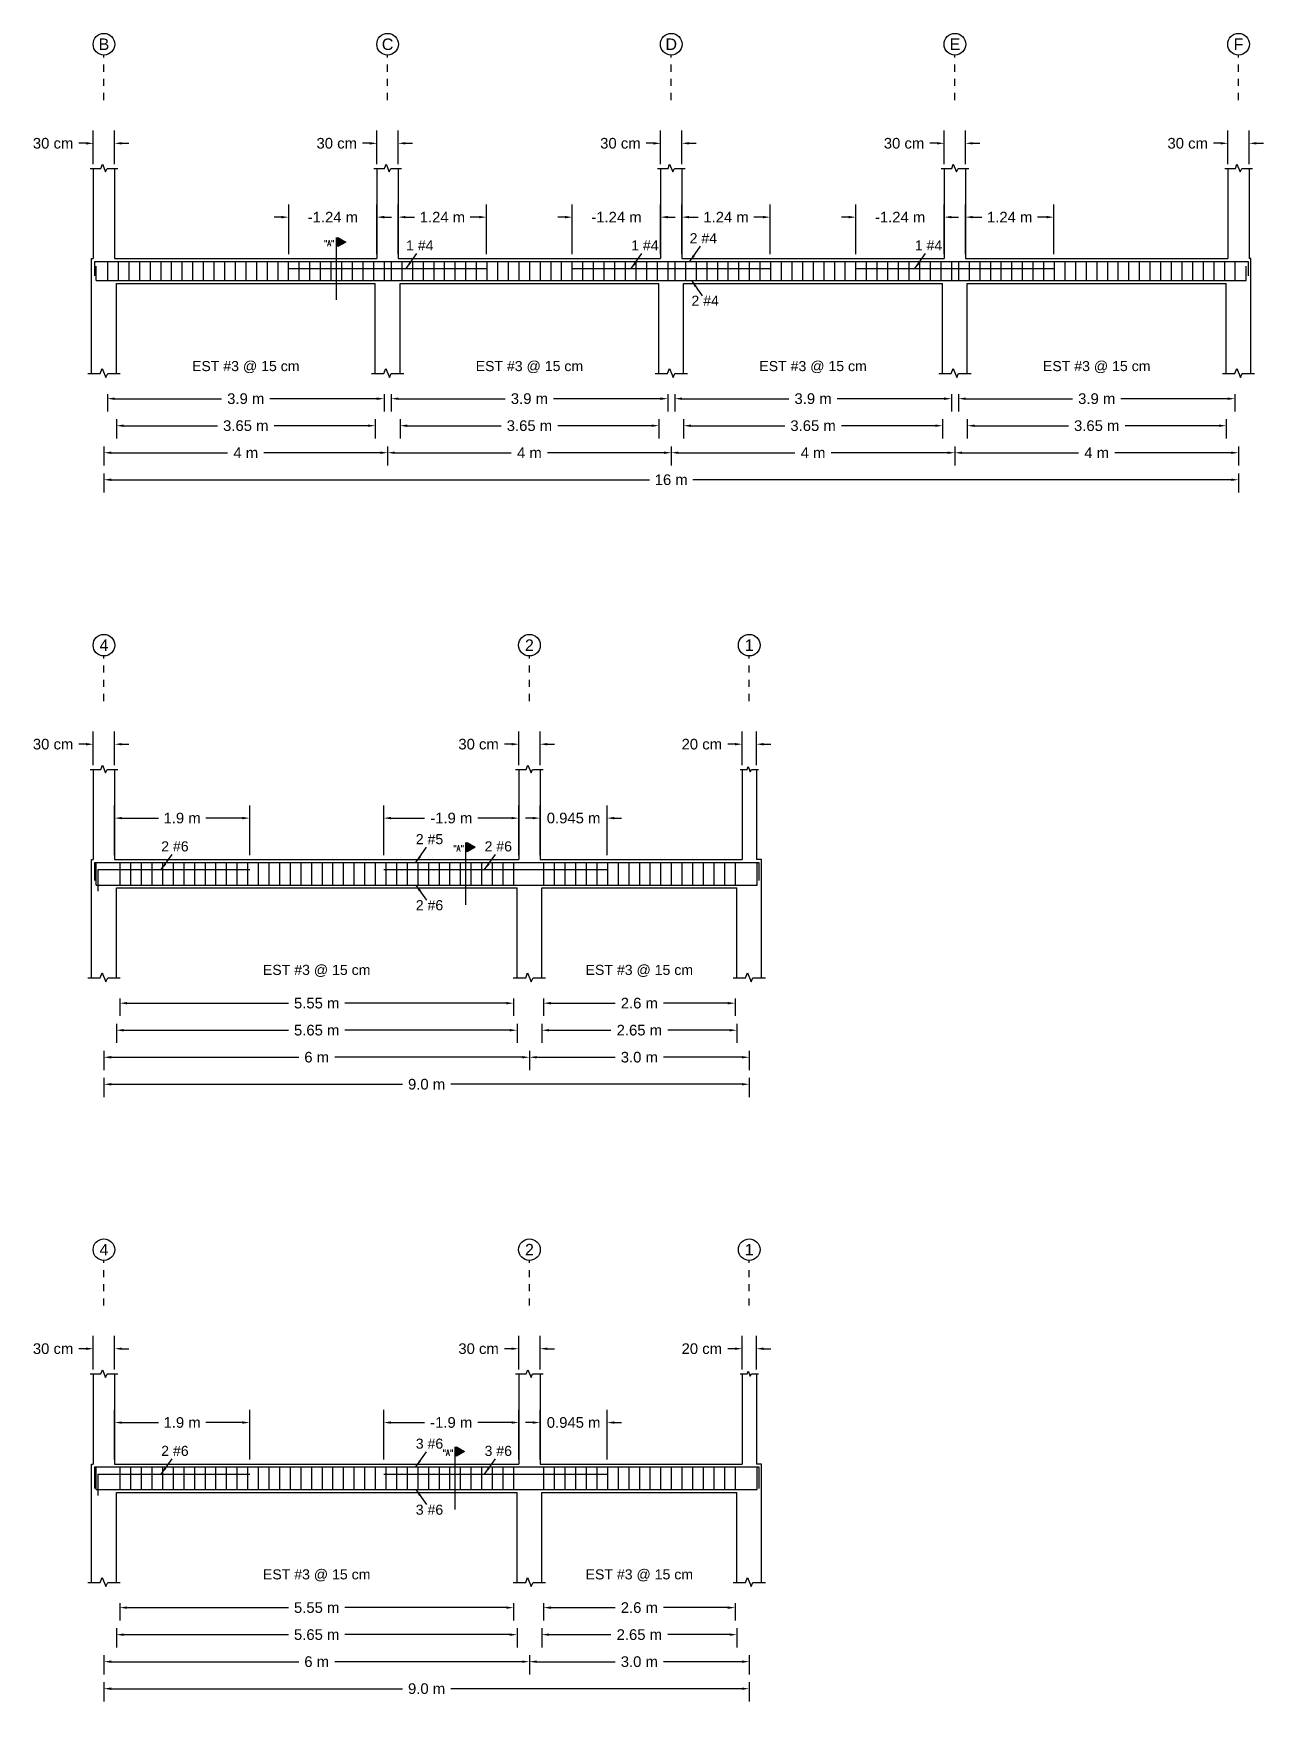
# Model space of a CAD drawing. Header units: metres. Extents: x 3 to 20.4, y -11.7 to 11.8.
import ezdxf
from ezdxf.enums import TextEntityAlignment as Align

# ---------------------------------------------------------------- set-up
doc = ezdxf.new("R2010")
doc.units = ezdxf.units.M
doc.header["$MEASUREMENT"] = 0
doc.linetypes.add('DASHED', pattern=[0.75, 0.5, -0.25])
for name, color, linetype in [('AXES', 7, 'Continuous'), ('GEOMETRY_CONTOURS', 7, 'Continuous'), ('LONGITUDINAL_REINFORCEMENT', 7, 'Continuous'), ('REINFORCEMENT_DIMENSIONS', 7, 'Continuous'), ('TRANSVERSAL_REINFORCEMENT', 7, 'Continuous')]:
    doc.layers.add(name, color=color, linetype=linetype)
doc.layers.add('TEXTOS 1', color=7, linetype='Continuous', lineweight=20)
doc.styles.add('romans', font='romans.shx', dxfattribs={"width": 0.7})
doc.styles.get("Standard").update_dxf_attribs({"font": 'arial.ttf'})
doc.dimstyles.get("Standard").update_dxf_attribs({"dimtxt": 0.18, "dimasz": 0.18, "dimexe": 0.18, "dimexo": 0.0625, "dimgap": 0.09, "dimtad": 0, "dimtih": 1, "dimtoh": 1, "dimdec": 4, "dimzin": 0, "dimdsep": 46, "dimtxsty": 'Standard', "dimcen": 0.09, "dimadec": 0, "dimazin": 0, "dimtfac": 1, "dimtdec": 4, "dimtofl": 0, "dimtmove": 0, "dimatfit": 3, "dimfxl": 1, "dimtolj": 1, "dimtzin": 0, "dimarcsym": 0})

msp = doc.modelspace()

# ---------------------------------------------------------------- texts
at = {"layer": 'AXES', "color": 7, "linetype": 'Continuous'}
for s, p in [('B', (4, 11.6962)), ('C', (8, 11.6962)), ('D', (12, 11.6962)), ('E', (16, 11.6962)), ('F', (20, 11.6962)), ('4', (4, 3.2226)), ('2', (10, 3.2226)), ('1', (13.1, 3.2226)), ('4', (4, -5.301)), ('2', (10, -5.301)), ('1', (13.1, -5.301))]:
    msp.add_text(s, height=0.16256, dxfattribs=at).set_placement(p, align=Align.MIDDLE_CENTER)
at = {"layer": 'LONGITUDINAL_REINFORCEMENT', "color": 7, "linetype": 'Continuous'}
for s, p in [('2 #4', (12.26, 8.84696)), ('1 #4', (8.26, 8.74536)), ('1 #4', (11.4352, 8.74536)), ('1 #4', (15.4352, 8.74536)), ('2 #5', (8.3976, 0.37336)), ('2 #6', (4.8076, 0.27176)), ('2 #6', (9.3676, 0.27176)), ('3 #6', (8.3976, -8.15024)), ('2 #6', (4.8076, -8.25184)), ('3 #6', (9.3676, -8.25184))]:
    msp.add_text(s, height=0.14224, dxfattribs=at).set_placement(p, align=Align.BOTTOM_LEFT)
for s, p in [('2 #4', (12.285, 8.15024)), ('2 #6', (8.3976, -0.37336)), ('3 #6', (8.3976, -8.89696))]:
    msp.add_text(s, height=0.14224, dxfattribs=at).set_placement(p, align=Align.TOP_LEFT)
at = {"layer": 'REINFORCEMENT_DIMENSIONS', "color": 7, "linetype": 'Continuous'}
for p in [(6, 7.04404), (10, 7.04404), (14, 7.04404), (18, 7.04404), (7, -1.47), (11.55, -1.47), (7, -9.9936), (11.55, -9.9936)]:
    msp.add_text('EST #3 @ 15 cm', height=0.14224, dxfattribs=at).set_placement(p, align=Align.BOTTOM_CENTER)
at = {"layer": 'TEXTOS 1', "style": 'romans', "width": 0.8}
for p in [(7.10092, 8.84724), (8.92592, 0.31524), (8.77592, -8.20836)]:
    msp.add_text('"A"', height=0.0875, dxfattribs=at).set_placement(p)

# ---------------------------------------------------------------- blocks, each defined once
blk = doc.blocks.new('*D12')
at = {"layer": 'REINFORCEMENT_DIMENSIONS', "color": 0, "lineweight": -2, "transparency": 16777216}
for p, q in [((3.85, 10.006), (3.85, 10.479)), ((4.15, 10.006), (4.15, 10.479)), ((3.748, 10.299), (3.647, 10.299)), ((4.252, 10.299), (4.353, 10.299))]:
    blk.add_line(p, q, dxfattribs=at)
at = {"layer": 'REINFORCEMENT_DIMENSIONS', "color": 0, "transparency": 16777216}
for points in [[(3.748, 10.316), (3.748, 10.282), (3.85, 10.299)], [(4.252, 10.316), (4.252, 10.282), (4.15, 10.299)]]:
    blk.add_solid(points, dxfattribs=at)
at = {"layer": 'REINFORCEMENT_DIMENSIONS', "color": 0, "transparency": 16777216, "insert": (3.283, 10.299), "char_height": 0.15, "attachment_point": 5}
blk.add_mtext('\\A1;30 cm', dxfattribs=at)
blk = doc.blocks.new('*D13')
at = {"layer": 'REINFORCEMENT_DIMENSIONS', "color": 0, "lineweight": -2, "transparency": 16777216}
for p, q in [((7.85, 10.006), (7.85, 10.479)), ((8.15, 10.006), (8.15, 10.479)), ((7.748, 10.299), (7.647, 10.299)), ((8.252, 10.299), (8.353, 10.299))]:
    blk.add_line(p, q, dxfattribs=at)
at = {"layer": 'REINFORCEMENT_DIMENSIONS', "color": 0, "transparency": 16777216}
for points in [[(7.748, 10.316), (7.748, 10.282), (7.85, 10.299)], [(8.252, 10.316), (8.252, 10.282), (8.15, 10.299)]]:
    blk.add_solid(points, dxfattribs=at)
at = {"layer": 'REINFORCEMENT_DIMENSIONS', "color": 0, "transparency": 16777216, "insert": (7.283, 10.299), "char_height": 0.15, "attachment_point": 5}
blk.add_mtext('\\A1;30 cm', dxfattribs=at)
blk = doc.blocks.new('*D14')
at = {"layer": 'REINFORCEMENT_DIMENSIONS', "color": 0, "lineweight": -2, "transparency": 16777216}
for p, q in [((11.85, 10.006), (11.85, 10.479)), ((12.15, 10.006), (12.15, 10.479)), ((11.748, 10.299), (11.647, 10.299)), ((12.252, 10.299), (12.353, 10.299))]:
    blk.add_line(p, q, dxfattribs=at)
at = {"layer": 'REINFORCEMENT_DIMENSIONS', "color": 0, "transparency": 16777216}
for points in [[(11.748, 10.316), (11.748, 10.282), (11.85, 10.299)], [(12.252, 10.316), (12.252, 10.282), (12.15, 10.299)]]:
    blk.add_solid(points, dxfattribs=at)
at = {"layer": 'REINFORCEMENT_DIMENSIONS', "color": 0, "transparency": 16777216, "insert": (11.283, 10.299), "char_height": 0.15, "attachment_point": 5}
blk.add_mtext('\\A1;30 cm', dxfattribs=at)
blk = doc.blocks.new('*D15')
at = {"layer": 'REINFORCEMENT_DIMENSIONS', "color": 0, "lineweight": -2, "transparency": 16777216}
for p, q in [((15.85, 10.006), (15.85, 10.479)), ((16.15, 10.006), (16.15, 10.479)), ((15.748, 10.299), (15.647, 10.299)), ((16.252, 10.299), (16.353, 10.299))]:
    blk.add_line(p, q, dxfattribs=at)
at = {"layer": 'REINFORCEMENT_DIMENSIONS', "color": 0, "transparency": 16777216}
for points in [[(15.748, 10.316), (15.748, 10.282), (15.85, 10.299)], [(16.252, 10.316), (16.252, 10.282), (16.15, 10.299)]]:
    blk.add_solid(points, dxfattribs=at)
at = {"layer": 'REINFORCEMENT_DIMENSIONS', "color": 0, "transparency": 16777216, "insert": (15.283, 10.299), "char_height": 0.15, "attachment_point": 5}
blk.add_mtext('\\A1;30 cm', dxfattribs=at)
blk = doc.blocks.new('*D16')
at = {"layer": 'REINFORCEMENT_DIMENSIONS', "color": 0, "lineweight": -2, "transparency": 16777216}
for p, q in [((19.85, 10.006), (19.85, 10.479)), ((20.15, 10.006), (20.15, 10.479)), ((19.748, 10.299), (19.647, 10.299)), ((20.252, 10.299), (20.353, 10.299))]:
    blk.add_line(p, q, dxfattribs=at)
at = {"layer": 'REINFORCEMENT_DIMENSIONS', "color": 0, "transparency": 16777216}
for points in [[(19.748, 10.316), (19.748, 10.282), (19.85, 10.299)], [(20.252, 10.316), (20.252, 10.282), (20.15, 10.299)]]:
    blk.add_solid(points, dxfattribs=at)
at = {"layer": 'REINFORCEMENT_DIMENSIONS', "color": 0, "transparency": 16777216, "insert": (19.283, 10.299), "char_height": 0.15, "attachment_point": 5}
blk.add_mtext('\\A1;30 cm', dxfattribs=at)
blk = doc.blocks.new('*D17')
at = {"layer": 'REINFORCEMENT_DIMENSIONS', "color": 0, "lineweight": -2, "transparency": 16777216}
for p, q in [((4.175, 6.407), (4.175, 6.137)), ((7.825, 6.407), (7.825, 6.137)), ((4.277, 6.317), (5.601, 6.317)), ((7.723, 6.317), (6.399, 6.317))]:
    blk.add_line(p, q, dxfattribs=at)
at = {"layer": 'REINFORCEMENT_DIMENSIONS', "color": 0, "transparency": 16777216}
for points in [[(4.277, 6.334), (4.277, 6.3), (4.175, 6.317)], [(7.723, 6.334), (7.723, 6.3), (7.825, 6.317)]]:
    blk.add_solid(points, dxfattribs=at)
at = {"layer": 'REINFORCEMENT_DIMENSIONS', "color": 0, "transparency": 16777216, "insert": (6, 6.317), "char_height": 0.15, "attachment_point": 5}
blk.add_mtext('\\A1;3.65 m', dxfattribs=at)
blk = doc.blocks.new('*D18')
at = {"layer": 'REINFORCEMENT_DIMENSIONS', "color": 0, "lineweight": -2, "transparency": 16777216}
for p, q in [((8.175, 6.407), (8.175, 6.137)), ((11.825, 6.407), (11.825, 6.137)), ((8.277, 6.317), (9.601, 6.317)), ((11.723, 6.317), (10.399, 6.317))]:
    blk.add_line(p, q, dxfattribs=at)
at = {"layer": 'REINFORCEMENT_DIMENSIONS', "color": 0, "transparency": 16777216}
for points in [[(8.277, 6.334), (8.277, 6.3), (8.175, 6.317)], [(11.723, 6.334), (11.723, 6.3), (11.825, 6.317)]]:
    blk.add_solid(points, dxfattribs=at)
at = {"layer": 'REINFORCEMENT_DIMENSIONS', "color": 0, "transparency": 16777216, "insert": (10, 6.317), "char_height": 0.15, "attachment_point": 5}
blk.add_mtext('\\A1;3.65 m', dxfattribs=at)
blk = doc.blocks.new('*D19')
at = {"layer": 'REINFORCEMENT_DIMENSIONS', "color": 0, "lineweight": -2, "transparency": 16777216}
for p, q in [((12.175, 6.407), (12.175, 6.137)), ((15.825, 6.407), (15.825, 6.137)), ((12.277, 6.317), (13.601, 6.317)), ((15.723, 6.317), (14.399, 6.317))]:
    blk.add_line(p, q, dxfattribs=at)
at = {"layer": 'REINFORCEMENT_DIMENSIONS', "color": 0, "transparency": 16777216}
for points in [[(12.277, 6.334), (12.277, 6.3), (12.175, 6.317)], [(15.723, 6.334), (15.723, 6.3), (15.825, 6.317)]]:
    blk.add_solid(points, dxfattribs=at)
at = {"layer": 'REINFORCEMENT_DIMENSIONS', "color": 0, "transparency": 16777216, "insert": (14, 6.317), "char_height": 0.15, "attachment_point": 5}
blk.add_mtext('\\A1;3.65 m', dxfattribs=at)
blk = doc.blocks.new('*D20')
at = {"layer": 'REINFORCEMENT_DIMENSIONS', "color": 0, "lineweight": -2, "transparency": 16777216}
for p, q in [((16.175, 6.407), (16.175, 6.137)), ((19.825, 6.407), (19.825, 6.137)), ((16.277, 6.317), (17.601, 6.317)), ((19.723, 6.317), (18.399, 6.317))]:
    blk.add_line(p, q, dxfattribs=at)
at = {"layer": 'REINFORCEMENT_DIMENSIONS', "color": 0, "transparency": 16777216}
for points in [[(16.277, 6.334), (16.277, 6.3), (16.175, 6.317)], [(19.723, 6.334), (19.723, 6.3), (19.825, 6.317)]]:
    blk.add_solid(points, dxfattribs=at)
at = {"layer": 'REINFORCEMENT_DIMENSIONS', "color": 0, "transparency": 16777216, "insert": (18, 6.317), "char_height": 0.15, "attachment_point": 5}
blk.add_mtext('\\A1;3.65 m', dxfattribs=at)
blk = doc.blocks.new('*D21')
at = {"layer": 'REINFORCEMENT_DIMENSIONS', "color": 0, "lineweight": -2, "transparency": 16777216}
for p, q in [((4, 6.026), (4, 5.756)), ((4.102, 5.936), (5.743, 5.936)), ((7.898, 5.936), (6.257, 5.936)), ((8, 6.026), (8, 5.756))]:
    blk.add_line(p, q, dxfattribs=at)
at = {"layer": 'REINFORCEMENT_DIMENSIONS', "color": 0, "transparency": 16777216}
for points in [[(4.102, 5.953), (4.102, 5.919), (4, 5.936)], [(7.898, 5.953), (7.898, 5.919), (8, 5.936)]]:
    blk.add_solid(points, dxfattribs=at)
at = {"layer": 'REINFORCEMENT_DIMENSIONS', "color": 0, "transparency": 16777216, "insert": (6, 5.936), "char_height": 0.15, "attachment_point": 5}
blk.add_mtext('\\A1;4 m', dxfattribs=at)
blk = doc.blocks.new('*D22')
at = {"layer": 'REINFORCEMENT_DIMENSIONS', "color": 0, "lineweight": -2, "transparency": 16777216}
for p, q in [((8, 6.026), (8, 5.756)), ((8.102, 5.936), (9.743, 5.936)), ((11.898, 5.936), (10.257, 5.936)), ((12, 6.026), (12, 5.756))]:
    blk.add_line(p, q, dxfattribs=at)
at = {"layer": 'REINFORCEMENT_DIMENSIONS', "color": 0, "transparency": 16777216}
for points in [[(8.102, 5.953), (8.102, 5.919), (8, 5.936)], [(11.898, 5.953), (11.898, 5.919), (12, 5.936)]]:
    blk.add_solid(points, dxfattribs=at)
at = {"layer": 'REINFORCEMENT_DIMENSIONS', "color": 0, "transparency": 16777216, "insert": (10, 5.936), "char_height": 0.15, "attachment_point": 5}
blk.add_mtext('\\A1;4 m', dxfattribs=at)
blk = doc.blocks.new('*D23')
at = {"layer": 'REINFORCEMENT_DIMENSIONS', "color": 0, "lineweight": -2, "transparency": 16777216}
for p, q in [((12, 6.026), (12, 5.756)), ((12.102, 5.936), (13.743, 5.936)), ((15.898, 5.936), (14.257, 5.936)), ((16, 6.026), (16, 5.756))]:
    blk.add_line(p, q, dxfattribs=at)
at = {"layer": 'REINFORCEMENT_DIMENSIONS', "color": 0, "transparency": 16777216}
for points in [[(12.102, 5.953), (12.102, 5.919), (12, 5.936)], [(15.898, 5.953), (15.898, 5.919), (16, 5.936)]]:
    blk.add_solid(points, dxfattribs=at)
at = {"layer": 'REINFORCEMENT_DIMENSIONS', "color": 0, "transparency": 16777216, "insert": (14, 5.936), "char_height": 0.15, "attachment_point": 5}
blk.add_mtext('\\A1;4 m', dxfattribs=at)
blk = doc.blocks.new('*D24')
at = {"layer": 'REINFORCEMENT_DIMENSIONS', "color": 0, "lineweight": -2, "transparency": 16777216}
for p, q in [((16, 6.026), (16, 5.756)), ((16.102, 5.936), (17.743, 5.936)), ((19.898, 5.936), (18.257, 5.936)), ((20, 6.026), (20, 5.756))]:
    blk.add_line(p, q, dxfattribs=at)
at = {"layer": 'REINFORCEMENT_DIMENSIONS', "color": 0, "transparency": 16777216}
for points in [[(16.102, 5.953), (16.102, 5.919), (16, 5.936)], [(19.898, 5.953), (19.898, 5.919), (20, 5.936)]]:
    blk.add_solid(points, dxfattribs=at)
at = {"layer": 'REINFORCEMENT_DIMENSIONS', "color": 0, "transparency": 16777216, "insert": (18, 5.936), "char_height": 0.15, "attachment_point": 5}
blk.add_mtext('\\A1;4 m', dxfattribs=at)
blk = doc.blocks.new('*D25')
at = {"layer": 'REINFORCEMENT_DIMENSIONS', "color": 0, "lineweight": -2, "transparency": 16777216}
for p, q in [((4, 5.645), (4, 5.375)), ((4.102, 5.555), (11.695, 5.555)), ((19.898, 5.555), (12.305, 5.555)), ((20, 5.645), (20, 5.375))]:
    blk.add_line(p, q, dxfattribs=at)
at = {"layer": 'REINFORCEMENT_DIMENSIONS', "color": 0, "transparency": 16777216}
for points in [[(4.102, 5.572), (4.102, 5.538), (4, 5.555)], [(19.898, 5.572), (19.898, 5.538), (20, 5.555)]]:
    blk.add_solid(points, dxfattribs=at)
at = {"layer": 'REINFORCEMENT_DIMENSIONS', "color": 0, "transparency": 16777216, "insert": (12, 5.555), "char_height": 0.15, "attachment_point": 5}
blk.add_mtext('\\A1;16 m', dxfattribs=at)
blk = doc.blocks.new('*D26')
at = {"layer": 'REINFORCEMENT_DIMENSIONS', "color": 0, "lineweight": -2, "transparency": 16777216}
for p, q in [((6.605, 8.736), (6.605, 9.438)), ((7.85, 8.736), (7.85, 9.438)), ((6.503, 9.258), (6.402, 9.258)), ((7.952, 9.258), (8.053, 9.258))]:
    blk.add_line(p, q, dxfattribs=at)
at = {"layer": 'REINFORCEMENT_DIMENSIONS', "color": 0, "transparency": 16777216}
for points in [[(6.503, 9.275), (6.503, 9.241), (6.605, 9.258)], [(7.952, 9.275), (7.952, 9.241), (7.85, 9.258)]]:
    blk.add_solid(points, dxfattribs=at)
at = {"layer": 'REINFORCEMENT_DIMENSIONS', "color": 0, "transparency": 16777216, "insert": (7.228, 9.258), "char_height": 0.15, "attachment_point": 5}
blk.add_mtext('\\A1;-1.24 m', dxfattribs=at)
blk = doc.blocks.new('*D27')
at = {"layer": 'REINFORCEMENT_DIMENSIONS', "color": 0, "lineweight": -2, "transparency": 16777216}
for p, q in [((8.15, 8.736), (8.15, 9.438)), ((9.395, 8.736), (9.395, 9.438)), ((8.252, 9.258), (8.38, 9.258)), ((9.293, 9.258), (9.165, 9.258))]:
    blk.add_line(p, q, dxfattribs=at)
at = {"layer": 'REINFORCEMENT_DIMENSIONS', "color": 0, "transparency": 16777216}
for points in [[(8.252, 9.275), (8.252, 9.241), (8.15, 9.258)], [(9.293, 9.275), (9.293, 9.241), (9.395, 9.258)]]:
    blk.add_solid(points, dxfattribs=at)
at = {"layer": 'REINFORCEMENT_DIMENSIONS', "color": 0, "transparency": 16777216, "insert": (8.773, 9.258), "char_height": 0.15, "attachment_point": 5}
blk.add_mtext('\\A1;1.24 m', dxfattribs=at)
blk = doc.blocks.new('*D28')
at = {"layer": 'REINFORCEMENT_DIMENSIONS', "color": 0, "lineweight": -2, "transparency": 16777216}
for p, q in [((10.605, 8.736), (10.605, 9.438)), ((11.85, 8.736), (11.85, 9.438)), ((10.503, 9.258), (10.402, 9.258)), ((11.952, 9.258), (12.053, 9.258))]:
    blk.add_line(p, q, dxfattribs=at)
at = {"layer": 'REINFORCEMENT_DIMENSIONS', "color": 0, "transparency": 16777216}
for points in [[(10.503, 9.275), (10.503, 9.241), (10.605, 9.258)], [(11.952, 9.275), (11.952, 9.241), (11.85, 9.258)]]:
    blk.add_solid(points, dxfattribs=at)
at = {"layer": 'REINFORCEMENT_DIMENSIONS', "color": 0, "transparency": 16777216, "insert": (11.227, 9.258), "char_height": 0.15, "attachment_point": 5}
blk.add_mtext('\\A1;-1.24 m', dxfattribs=at)
blk = doc.blocks.new('*D29')
at = {"layer": 'REINFORCEMENT_DIMENSIONS', "color": 0, "lineweight": -2, "transparency": 16777216}
for p, q in [((12.15, 8.736), (12.15, 9.438)), ((13.395, 8.736), (13.395, 9.438)), ((12.252, 9.258), (12.38, 9.258)), ((13.293, 9.258), (13.165, 9.258))]:
    blk.add_line(p, q, dxfattribs=at)
at = {"layer": 'REINFORCEMENT_DIMENSIONS', "color": 0, "transparency": 16777216}
for points in [[(12.252, 9.275), (12.252, 9.241), (12.15, 9.258)], [(13.293, 9.275), (13.293, 9.241), (13.395, 9.258)]]:
    blk.add_solid(points, dxfattribs=at)
at = {"layer": 'REINFORCEMENT_DIMENSIONS', "color": 0, "transparency": 16777216, "insert": (12.773, 9.258), "char_height": 0.15, "attachment_point": 5}
blk.add_mtext('\\A1;1.24 m', dxfattribs=at)
blk = doc.blocks.new('*D30')
at = {"layer": 'REINFORCEMENT_DIMENSIONS', "color": 0, "lineweight": -2, "transparency": 16777216}
for p, q in [((14.605, 8.736), (14.605, 9.438)), ((15.85, 8.736), (15.85, 9.438)), ((14.503, 9.258), (14.402, 9.258)), ((15.952, 9.258), (16.053, 9.258))]:
    blk.add_line(p, q, dxfattribs=at)
at = {"layer": 'REINFORCEMENT_DIMENSIONS', "color": 0, "transparency": 16777216}
for points in [[(14.503, 9.275), (14.503, 9.241), (14.605, 9.258)], [(15.952, 9.275), (15.952, 9.241), (15.85, 9.258)]]:
    blk.add_solid(points, dxfattribs=at)
at = {"layer": 'REINFORCEMENT_DIMENSIONS', "color": 0, "transparency": 16777216, "insert": (15.227, 9.258), "char_height": 0.15, "attachment_point": 5}
blk.add_mtext('\\A1;-1.24 m', dxfattribs=at)
blk = doc.blocks.new('*D31')
at = {"layer": 'REINFORCEMENT_DIMENSIONS', "color": 0, "lineweight": -2, "transparency": 16777216}
for p, q in [((16.15, 8.736), (16.15, 9.438)), ((17.395, 8.736), (17.395, 9.438)), ((16.252, 9.258), (16.38, 9.258)), ((17.293, 9.258), (17.165, 9.258))]:
    blk.add_line(p, q, dxfattribs=at)
at = {"layer": 'REINFORCEMENT_DIMENSIONS', "color": 0, "transparency": 16777216}
for points in [[(16.252, 9.275), (16.252, 9.241), (16.15, 9.258)], [(17.293, 9.275), (17.293, 9.241), (17.395, 9.258)]]:
    blk.add_solid(points, dxfattribs=at)
at = {"layer": 'REINFORCEMENT_DIMENSIONS', "color": 0, "transparency": 16777216, "insert": (16.773, 9.258), "char_height": 0.15, "attachment_point": 5}
blk.add_mtext('\\A1;1.24 m', dxfattribs=at)
blk = doc.blocks.new('*D32')
at = {"layer": 'REINFORCEMENT_DIMENSIONS', "color": 0, "lineweight": -2, "transparency": 16777216}
for p, q in [((4.05, 6.763), (4.05, 6.518)), ((4.152, 6.698), (5.659, 6.698)), ((7.848, 6.698), (6.341, 6.698)), ((7.95, 6.763), (7.95, 6.518))]:
    blk.add_line(p, q, dxfattribs=at)
at = {"layer": 'REINFORCEMENT_DIMENSIONS', "color": 0, "transparency": 16777216}
for points in [[(4.152, 6.715), (4.152, 6.681), (4.05, 6.698)], [(7.848, 6.715), (7.848, 6.681), (7.95, 6.698)]]:
    blk.add_solid(points, dxfattribs=at)
at = {"layer": 'REINFORCEMENT_DIMENSIONS', "color": 0, "transparency": 16777216, "insert": (6, 6.698), "char_height": 0.15, "attachment_point": 5}
blk.add_mtext('\\A1;3.9 m', dxfattribs=at)
blk = doc.blocks.new('*D9')
at = {"layer": 'REINFORCEMENT_DIMENSIONS', "color": 0, "lineweight": -2, "transparency": 16777216}
for p, q in [((8.05, 6.763), (8.05, 6.518)), ((8.152, 6.698), (9.659, 6.698)), ((11.848, 6.698), (10.341, 6.698)), ((11.95, 6.763), (11.95, 6.518))]:
    blk.add_line(p, q, dxfattribs=at)
at = {"layer": 'REINFORCEMENT_DIMENSIONS', "color": 0, "transparency": 16777216}
for points in [[(8.152, 6.715), (8.152, 6.681), (8.05, 6.698)], [(11.848, 6.715), (11.848, 6.681), (11.95, 6.698)]]:
    blk.add_solid(points, dxfattribs=at)
at = {"layer": 'REINFORCEMENT_DIMENSIONS', "color": 0, "transparency": 16777216, "insert": (10, 6.698), "char_height": 0.15, "attachment_point": 5}
blk.add_mtext('\\A1;3.9 m', dxfattribs=at)
blk = doc.blocks.new('*D10')
at = {"layer": 'REINFORCEMENT_DIMENSIONS', "color": 0, "lineweight": -2, "transparency": 16777216}
for p, q in [((12.05, 6.763), (12.05, 6.518)), ((12.152, 6.698), (13.659, 6.698)), ((15.848, 6.698), (14.341, 6.698)), ((15.95, 6.763), (15.95, 6.518))]:
    blk.add_line(p, q, dxfattribs=at)
at = {"layer": 'REINFORCEMENT_DIMENSIONS', "color": 0, "transparency": 16777216}
for points in [[(12.152, 6.715), (12.152, 6.681), (12.05, 6.698)], [(15.848, 6.715), (15.848, 6.681), (15.95, 6.698)]]:
    blk.add_solid(points, dxfattribs=at)
at = {"layer": 'REINFORCEMENT_DIMENSIONS', "color": 0, "transparency": 16777216, "insert": (14, 6.698), "char_height": 0.15, "attachment_point": 5}
blk.add_mtext('\\A1;3.9 m', dxfattribs=at)
blk = doc.blocks.new('*D11')
at = {"layer": 'REINFORCEMENT_DIMENSIONS', "color": 0, "lineweight": -2, "transparency": 16777216}
for p, q in [((16.05, 6.763), (16.05, 6.518)), ((16.152, 6.698), (17.659, 6.698)), ((19.848, 6.698), (18.341, 6.698)), ((19.95, 6.763), (19.95, 6.518))]:
    blk.add_line(p, q, dxfattribs=at)
at = {"layer": 'REINFORCEMENT_DIMENSIONS', "color": 0, "transparency": 16777216}
for points in [[(16.152, 6.715), (16.152, 6.681), (16.05, 6.698)], [(19.848, 6.715), (19.848, 6.681), (19.95, 6.698)]]:
    blk.add_solid(points, dxfattribs=at)
at = {"layer": 'REINFORCEMENT_DIMENSIONS', "color": 0, "transparency": 16777216, "insert": (18, 6.698), "char_height": 0.15, "attachment_point": 5}
blk.add_mtext('\\A1;3.9 m', dxfattribs=at)
blk = doc.blocks.new('*D35')
at = {"layer": 'REINFORCEMENT_DIMENSIONS', "color": 0, "lineweight": -2, "transparency": 16777216}
for p, q in [((3.85, -6.991), (3.85, -6.518)), ((4.15, -6.991), (4.15, -6.518)), ((3.748, -6.698), (3.647, -6.698)), ((4.252, -6.698), (4.353, -6.698))]:
    blk.add_line(p, q, dxfattribs=at)
at = {"layer": 'REINFORCEMENT_DIMENSIONS', "color": 0, "transparency": 16777216}
for points in [[(3.748, -6.681), (3.748, -6.715), (3.85, -6.698)], [(4.252, -6.681), (4.252, -6.715), (4.15, -6.698)]]:
    blk.add_solid(points, dxfattribs=at)
at = {"layer": 'REINFORCEMENT_DIMENSIONS', "color": 0, "transparency": 16777216, "insert": (3.283, -6.698), "char_height": 0.15, "attachment_point": 5}
blk.add_mtext('\\A1;30 cm', dxfattribs=at)
blk = doc.blocks.new('*D36')
at = {"layer": 'REINFORCEMENT_DIMENSIONS', "color": 0, "lineweight": -2, "transparency": 16777216}
for p, q in [((9.85, -6.991), (9.85, -6.518)), ((10.15, -6.991), (10.15, -6.518)), ((9.748, -6.698), (9.647, -6.698)), ((10.252, -6.698), (10.353, -6.698))]:
    blk.add_line(p, q, dxfattribs=at)
at = {"layer": 'REINFORCEMENT_DIMENSIONS', "color": 0, "transparency": 16777216}
for points in [[(9.748, -6.681), (9.748, -6.715), (9.85, -6.698)], [(10.252, -6.681), (10.252, -6.715), (10.15, -6.698)]]:
    blk.add_solid(points, dxfattribs=at)
at = {"layer": 'REINFORCEMENT_DIMENSIONS', "color": 0, "transparency": 16777216, "insert": (9.283, -6.698), "char_height": 0.15, "attachment_point": 5}
blk.add_mtext('\\A1;30 cm', dxfattribs=at)
blk = doc.blocks.new('*D37')
at = {"layer": 'REINFORCEMENT_DIMENSIONS', "color": 0, "lineweight": -2, "transparency": 16777216}
for p, q in [((13, -6.991), (13, -6.518)), ((13.2, -6.991), (13.2, -6.518)), ((12.898, -6.698), (12.797, -6.698)), ((13.302, -6.698), (13.403, -6.698))]:
    blk.add_line(p, q, dxfattribs=at)
at = {"layer": 'REINFORCEMENT_DIMENSIONS', "color": 0, "transparency": 16777216}
for points in [[(12.898, -6.681), (12.898, -6.715), (13, -6.698)], [(13.302, -6.681), (13.302, -6.715), (13.2, -6.698)]]:
    blk.add_solid(points, dxfattribs=at)
at = {"layer": 'REINFORCEMENT_DIMENSIONS', "color": 0, "transparency": 16777216, "insert": (12.431, -6.698), "char_height": 0.15, "attachment_point": 5}
blk.add_mtext('\\A1;20 cm', dxfattribs=at)
blk = doc.blocks.new('*D38')
at = {"layer": 'REINFORCEMENT_DIMENSIONS', "color": 0, "lineweight": -2, "transparency": 16777216}
for p, q in [((4.175, -10.64), (4.175, -10.91)), ((4.277, -10.73), (6.601, -10.73)), ((9.723, -10.73), (7.399, -10.73)), ((9.825, -10.64), (9.825, -10.91))]:
    blk.add_line(p, q, dxfattribs=at)
at = {"layer": 'REINFORCEMENT_DIMENSIONS', "color": 0, "transparency": 16777216}
for points in [[(4.277, -10.713), (4.277, -10.747), (4.175, -10.73)], [(9.723, -10.713), (9.723, -10.747), (9.825, -10.73)]]:
    blk.add_solid(points, dxfattribs=at)
at = {"layer": 'REINFORCEMENT_DIMENSIONS', "color": 0, "transparency": 16777216, "insert": (7, -10.73), "char_height": 0.15, "attachment_point": 5}
blk.add_mtext('\\A1;5.65 m', dxfattribs=at)
blk = doc.blocks.new('*D39')
at = {"layer": 'REINFORCEMENT_DIMENSIONS', "color": 0, "lineweight": -2, "transparency": 16777216}
for p, q in [((10.175, -10.64), (10.175, -10.91)), ((10.277, -10.73), (11.15, -10.73)), ((12.823, -10.73), (11.95, -10.73)), ((12.925, -10.64), (12.925, -10.91))]:
    blk.add_line(p, q, dxfattribs=at)
at = {"layer": 'REINFORCEMENT_DIMENSIONS', "color": 0, "transparency": 16777216}
for points in [[(10.277, -10.713), (10.277, -10.747), (10.175, -10.73)], [(12.823, -10.713), (12.823, -10.747), (12.925, -10.73)]]:
    blk.add_solid(points, dxfattribs=at)
at = {"layer": 'REINFORCEMENT_DIMENSIONS', "color": 0, "transparency": 16777216, "insert": (11.55, -10.73), "char_height": 0.15, "attachment_point": 5}
blk.add_mtext('\\A1;2.65 m', dxfattribs=at)
blk = doc.blocks.new('*D40')
at = {"layer": 'REINFORCEMENT_DIMENSIONS', "color": 0, "lineweight": -2, "transparency": 16777216}
for p, q in [((4, -11.021), (4, -11.291)), ((10, -11.021), (10, -11.291)), ((4.102, -11.111), (6.746, -11.111)), ((9.898, -11.111), (7.254, -11.111))]:
    blk.add_line(p, q, dxfattribs=at)
at = {"layer": 'REINFORCEMENT_DIMENSIONS', "color": 0, "transparency": 16777216}
for points in [[(4.102, -11.094), (4.102, -11.128), (4, -11.111)], [(9.898, -11.094), (9.898, -11.128), (10, -11.111)]]:
    blk.add_solid(points, dxfattribs=at)
at = {"layer": 'REINFORCEMENT_DIMENSIONS', "color": 0, "transparency": 16777216, "insert": (7, -11.111), "char_height": 0.15, "attachment_point": 5}
blk.add_mtext('\\A1;6 m', dxfattribs=at)
blk = doc.blocks.new('*D41')
at = {"layer": 'REINFORCEMENT_DIMENSIONS', "color": 0, "lineweight": -2, "transparency": 16777216}
for p, q in [((10, -11.021), (10, -11.291)), ((13.1, -11.021), (13.1, -11.291)), ((10.102, -11.111), (11.209, -11.111)), ((12.998, -11.111), (11.891, -11.111))]:
    blk.add_line(p, q, dxfattribs=at)
at = {"layer": 'REINFORCEMENT_DIMENSIONS', "color": 0, "transparency": 16777216}
for points in [[(10.102, -11.094), (10.102, -11.128), (10, -11.111)], [(12.998, -11.094), (12.998, -11.128), (13.1, -11.111)]]:
    blk.add_solid(points, dxfattribs=at)
at = {"layer": 'REINFORCEMENT_DIMENSIONS', "color": 0, "transparency": 16777216, "insert": (11.55, -11.111), "char_height": 0.15, "attachment_point": 5}
blk.add_mtext('\\A1;3.0 m', dxfattribs=at)
blk = doc.blocks.new('*D42')
at = {"layer": 'REINFORCEMENT_DIMENSIONS', "color": 0, "lineweight": -2, "transparency": 16777216}
for p, q in [((4, -11.402), (4, -11.672)), ((4.102, -11.492), (8.209, -11.492)), ((12.998, -11.492), (8.891, -11.492)), ((13.1, -11.402), (13.1, -11.672))]:
    blk.add_line(p, q, dxfattribs=at)
at = {"layer": 'REINFORCEMENT_DIMENSIONS', "color": 0, "transparency": 16777216}
for points in [[(4.102, -11.475), (4.102, -11.509), (4, -11.492)], [(12.998, -11.475), (12.998, -11.509), (13.1, -11.492)]]:
    blk.add_solid(points, dxfattribs=at)
at = {"layer": 'REINFORCEMENT_DIMENSIONS', "color": 0, "transparency": 16777216, "insert": (8.55, -11.492), "char_height": 0.15, "attachment_point": 5}
blk.add_mtext('\\A1;9.0 m', dxfattribs=at)
blk = doc.blocks.new('*D43')
at = {"layer": 'REINFORCEMENT_DIMENSIONS', "color": 0, "lineweight": -2, "transparency": 16777216}
for p, q in [((4.15, -8.261), (4.15, -7.559)), ((4.252, -7.739), (4.769, -7.739)), ((5.953, -7.739), (5.436, -7.739)), ((6.055, -8.261), (6.055, -7.559))]:
    blk.add_line(p, q, dxfattribs=at)
at = {"layer": 'REINFORCEMENT_DIMENSIONS', "color": 0, "transparency": 16777216}
for points in [[(4.252, -7.722), (4.252, -7.756), (4.15, -7.739)], [(5.953, -7.722), (5.953, -7.756), (6.055, -7.739)]]:
    blk.add_solid(points, dxfattribs=at)
at = {"layer": 'REINFORCEMENT_DIMENSIONS', "color": 0, "transparency": 16777216, "insert": (5.102, -7.739), "char_height": 0.15, "attachment_point": 5}
blk.add_mtext('\\A1;1.9 m', dxfattribs=at)
blk = doc.blocks.new('*D44')
at = {"layer": 'REINFORCEMENT_DIMENSIONS', "color": 0, "lineweight": -2, "transparency": 16777216}
for p, q in [((7.945, -8.261), (7.945, -7.559)), ((8.047, -7.739), (8.521, -7.739)), ((9.748, -7.739), (9.274, -7.739)), ((9.85, -8.261), (9.85, -7.559))]:
    blk.add_line(p, q, dxfattribs=at)
at = {"layer": 'REINFORCEMENT_DIMENSIONS', "color": 0, "transparency": 16777216}
for points in [[(8.047, -7.722), (8.047, -7.756), (7.945, -7.739)], [(9.748, -7.722), (9.748, -7.756), (9.85, -7.739)]]:
    blk.add_solid(points, dxfattribs=at)
at = {"layer": 'REINFORCEMENT_DIMENSIONS', "color": 0, "transparency": 16777216, "insert": (8.897, -7.739), "char_height": 0.15, "attachment_point": 5}
blk.add_mtext('\\A1;-1.9 m', dxfattribs=at)
blk = doc.blocks.new('*D45')
at = {"layer": 'REINFORCEMENT_DIMENSIONS', "color": 0, "lineweight": -2, "transparency": 16777216}
for p, q in [((10.048, -7.739), (9.947, -7.739)), ((10.15, -8.261), (10.15, -7.559)), ((11.095, -8.261), (11.095, -7.559)), ((11.197, -7.739), (11.298, -7.739))]:
    blk.add_line(p, q, dxfattribs=at)
at = {"layer": 'REINFORCEMENT_DIMENSIONS', "color": 0, "transparency": 16777216}
for points in [[(10.048, -7.722), (10.048, -7.756), (10.15, -7.739)], [(11.197, -7.722), (11.197, -7.756), (11.095, -7.739)]]:
    blk.add_solid(points, dxfattribs=at)
at = {"layer": 'REINFORCEMENT_DIMENSIONS', "color": 0, "transparency": 16777216, "insert": (10.623, -7.739), "char_height": 0.15, "attachment_point": 5}
blk.add_mtext('\\A1;0.945 m', dxfattribs=at)
blk = doc.blocks.new('*D33')
at = {"layer": 'REINFORCEMENT_DIMENSIONS', "color": 0, "lineweight": -2, "transparency": 16777216}
for p, q in [((4.225, -10.285), (4.225, -10.529)), ((4.327, -10.349), (6.601, -10.349)), ((9.673, -10.349), (7.399, -10.349)), ((9.775, -10.285), (9.775, -10.529))]:
    blk.add_line(p, q, dxfattribs=at)
at = {"layer": 'REINFORCEMENT_DIMENSIONS', "color": 0, "transparency": 16777216}
for points in [[(4.327, -10.332), (4.327, -10.366), (4.225, -10.349)], [(9.673, -10.332), (9.673, -10.366), (9.775, -10.349)]]:
    blk.add_solid(points, dxfattribs=at)
at = {"layer": 'REINFORCEMENT_DIMENSIONS', "color": 0, "transparency": 16777216, "insert": (7, -10.349), "char_height": 0.15, "attachment_point": 5}
blk.add_mtext('\\A1;5.55 m', dxfattribs=at)
blk = doc.blocks.new('*D34')
at = {"layer": 'REINFORCEMENT_DIMENSIONS', "color": 0, "lineweight": -2, "transparency": 16777216}
for p, q in [((10.2, -10.285), (10.2, -10.529)), ((10.302, -10.349), (11.208, -10.349)), ((12.798, -10.349), (11.892, -10.349)), ((12.9, -10.285), (12.9, -10.529))]:
    blk.add_line(p, q, dxfattribs=at)
at = {"layer": 'REINFORCEMENT_DIMENSIONS', "color": 0, "transparency": 16777216}
for points in [[(10.302, -10.332), (10.302, -10.366), (10.2, -10.349)], [(12.798, -10.332), (12.798, -10.366), (12.9, -10.349)]]:
    blk.add_solid(points, dxfattribs=at)
at = {"layer": 'REINFORCEMENT_DIMENSIONS', "color": 0, "transparency": 16777216, "insert": (11.55, -10.349), "char_height": 0.15, "attachment_point": 5}
blk.add_mtext('\\A1;2.6 m', dxfattribs=at)
blk = doc.blocks.new('*D46')
at = {"layer": 'REINFORCEMENT_DIMENSIONS', "color": 0, "lineweight": -2, "transparency": 16777216}
for p, q in [((3.85, 1.532), (3.85, 2.006)), ((4.15, 1.532), (4.15, 2.006)), ((3.748, 1.826), (3.647, 1.826)), ((4.252, 1.826), (4.353, 1.826))]:
    blk.add_line(p, q, dxfattribs=at)
at = {"layer": 'REINFORCEMENT_DIMENSIONS', "color": 0, "transparency": 16777216}
for points in [[(3.748, 1.843), (3.748, 1.809), (3.85, 1.826)], [(4.252, 1.843), (4.252, 1.809), (4.15, 1.826)]]:
    blk.add_solid(points, dxfattribs=at)
at = {"layer": 'REINFORCEMENT_DIMENSIONS', "color": 0, "transparency": 16777216, "insert": (3.283, 1.826), "char_height": 0.15, "attachment_point": 5}
blk.add_mtext('\\A1;30 cm', dxfattribs=at)
blk = doc.blocks.new('*D47')
at = {"layer": 'REINFORCEMENT_DIMENSIONS', "color": 0, "lineweight": -2, "transparency": 16777216}
for p, q in [((9.85, 1.532), (9.85, 2.006)), ((10.15, 1.532), (10.15, 2.006)), ((9.748, 1.826), (9.647, 1.826)), ((10.252, 1.826), (10.353, 1.826))]:
    blk.add_line(p, q, dxfattribs=at)
at = {"layer": 'REINFORCEMENT_DIMENSIONS', "color": 0, "transparency": 16777216}
for points in [[(9.748, 1.843), (9.748, 1.809), (9.85, 1.826)], [(10.252, 1.843), (10.252, 1.809), (10.15, 1.826)]]:
    blk.add_solid(points, dxfattribs=at)
at = {"layer": 'REINFORCEMENT_DIMENSIONS', "color": 0, "transparency": 16777216, "insert": (9.283, 1.826), "char_height": 0.15, "attachment_point": 5}
blk.add_mtext('\\A1;30 cm', dxfattribs=at)
blk = doc.blocks.new('*D48')
at = {"layer": 'REINFORCEMENT_DIMENSIONS', "color": 0, "lineweight": -2, "transparency": 16777216}
for p, q in [((13, 1.532), (13, 2.006)), ((13.2, 1.532), (13.2, 2.006)), ((12.898, 1.826), (12.797, 1.826)), ((13.302, 1.826), (13.403, 1.826))]:
    blk.add_line(p, q, dxfattribs=at)
at = {"layer": 'REINFORCEMENT_DIMENSIONS', "color": 0, "transparency": 16777216}
for points in [[(12.898, 1.843), (12.898, 1.809), (13, 1.826)], [(13.302, 1.843), (13.302, 1.809), (13.2, 1.826)]]:
    blk.add_solid(points, dxfattribs=at)
at = {"layer": 'REINFORCEMENT_DIMENSIONS', "color": 0, "transparency": 16777216, "insert": (12.431, 1.826), "char_height": 0.15, "attachment_point": 5}
blk.add_mtext('\\A1;20 cm', dxfattribs=at)
blk = doc.blocks.new('*D49')
at = {"layer": 'REINFORCEMENT_DIMENSIONS', "color": 0, "lineweight": -2, "transparency": 16777216}
for p, q in [((4.175, -2.117), (4.175, -2.387)), ((9.825, -2.117), (9.825, -2.387)), ((4.277, -2.207), (6.601, -2.207)), ((9.723, -2.207), (7.399, -2.207))]:
    blk.add_line(p, q, dxfattribs=at)
at = {"layer": 'REINFORCEMENT_DIMENSIONS', "color": 0, "transparency": 16777216}
for points in [[(4.277, -2.19), (4.277, -2.224), (4.175, -2.207)], [(9.723, -2.19), (9.723, -2.224), (9.825, -2.207)]]:
    blk.add_solid(points, dxfattribs=at)
at = {"layer": 'REINFORCEMENT_DIMENSIONS', "color": 0, "transparency": 16777216, "insert": (7, -2.207), "char_height": 0.15, "attachment_point": 5}
blk.add_mtext('\\A1;5.65 m', dxfattribs=at)
blk = doc.blocks.new('*D50')
at = {"layer": 'REINFORCEMENT_DIMENSIONS', "color": 0, "lineweight": -2, "transparency": 16777216}
for p, q in [((10.175, -2.117), (10.175, -2.387)), ((12.925, -2.117), (12.925, -2.387)), ((10.277, -2.207), (11.15, -2.207)), ((12.823, -2.207), (11.95, -2.207))]:
    blk.add_line(p, q, dxfattribs=at)
at = {"layer": 'REINFORCEMENT_DIMENSIONS', "color": 0, "transparency": 16777216}
for points in [[(10.277, -2.19), (10.277, -2.224), (10.175, -2.207)], [(12.823, -2.19), (12.823, -2.224), (12.925, -2.207)]]:
    blk.add_solid(points, dxfattribs=at)
at = {"layer": 'REINFORCEMENT_DIMENSIONS', "color": 0, "transparency": 16777216, "insert": (11.55, -2.207), "char_height": 0.15, "attachment_point": 5}
blk.add_mtext('\\A1;2.65 m', dxfattribs=at)
blk = doc.blocks.new('*D51')
at = {"layer": 'REINFORCEMENT_DIMENSIONS', "color": 0, "lineweight": -2, "transparency": 16777216}
for p, q in [((4, -2.498), (4, -2.768)), ((4.102, -2.588), (6.746, -2.588)), ((9.898, -2.588), (7.254, -2.588)), ((10, -2.498), (10, -2.768))]:
    blk.add_line(p, q, dxfattribs=at)
at = {"layer": 'REINFORCEMENT_DIMENSIONS', "color": 0, "transparency": 16777216}
for points in [[(4.102, -2.571), (4.102, -2.605), (4, -2.588)], [(9.898, -2.571), (9.898, -2.605), (10, -2.588)]]:
    blk.add_solid(points, dxfattribs=at)
at = {"layer": 'REINFORCEMENT_DIMENSIONS', "color": 0, "transparency": 16777216, "insert": (7, -2.588), "char_height": 0.15, "attachment_point": 5}
blk.add_mtext('\\A1;6 m', dxfattribs=at)
blk = doc.blocks.new('*D52')
at = {"layer": 'REINFORCEMENT_DIMENSIONS', "color": 0, "lineweight": -2, "transparency": 16777216}
for p, q in [((10, -2.498), (10, -2.768)), ((10.102, -2.588), (11.209, -2.588)), ((12.998, -2.588), (11.891, -2.588)), ((13.1, -2.498), (13.1, -2.768))]:
    blk.add_line(p, q, dxfattribs=at)
at = {"layer": 'REINFORCEMENT_DIMENSIONS', "color": 0, "transparency": 16777216}
for points in [[(10.102, -2.571), (10.102, -2.605), (10, -2.588)], [(12.998, -2.571), (12.998, -2.605), (13.1, -2.588)]]:
    blk.add_solid(points, dxfattribs=at)
at = {"layer": 'REINFORCEMENT_DIMENSIONS', "color": 0, "transparency": 16777216, "insert": (11.55, -2.588), "char_height": 0.15, "attachment_point": 5}
blk.add_mtext('\\A1;3.0 m', dxfattribs=at)
blk = doc.blocks.new('*D53')
at = {"layer": 'REINFORCEMENT_DIMENSIONS', "color": 0, "lineweight": -2, "transparency": 16777216}
for p, q in [((4, -2.879), (4, -3.149)), ((4.102, -2.969), (8.209, -2.969)), ((12.998, -2.969), (8.891, -2.969)), ((13.1, -2.879), (13.1, -3.149))]:
    blk.add_line(p, q, dxfattribs=at)
at = {"layer": 'REINFORCEMENT_DIMENSIONS', "color": 0, "transparency": 16777216}
for points in [[(4.102, -2.952), (4.102, -2.986), (4, -2.969)], [(12.998, -2.952), (12.998, -2.986), (13.1, -2.969)]]:
    blk.add_solid(points, dxfattribs=at)
at = {"layer": 'REINFORCEMENT_DIMENSIONS', "color": 0, "transparency": 16777216, "insert": (8.55, -2.969), "char_height": 0.15, "attachment_point": 5}
blk.add_mtext('\\A1;9.0 m', dxfattribs=at)
blk = doc.blocks.new('*D54')
at = {"layer": 'REINFORCEMENT_DIMENSIONS', "color": 0, "lineweight": -2, "transparency": 16777216}
for p, q in [((4.15, 0.262), (4.15, 0.964)), ((6.055, 0.262), (6.055, 0.964)), ((4.252, 0.784), (4.769, 0.784)), ((5.953, 0.784), (5.436, 0.784))]:
    blk.add_line(p, q, dxfattribs=at)
at = {"layer": 'REINFORCEMENT_DIMENSIONS', "color": 0, "transparency": 16777216}
for points in [[(4.252, 0.801), (4.252, 0.767), (4.15, 0.784)], [(5.953, 0.801), (5.953, 0.767), (6.055, 0.784)]]:
    blk.add_solid(points, dxfattribs=at)
at = {"layer": 'REINFORCEMENT_DIMENSIONS', "color": 0, "transparency": 16777216, "insert": (5.102, 0.784), "char_height": 0.15, "attachment_point": 5}
blk.add_mtext('\\A1;1.9 m', dxfattribs=at)
blk = doc.blocks.new('*D55')
at = {"layer": 'REINFORCEMENT_DIMENSIONS', "color": 0, "lineweight": -2, "transparency": 16777216}
for p, q in [((7.945, 0.262), (7.945, 0.964)), ((9.85, 0.262), (9.85, 0.964)), ((8.047, 0.784), (8.521, 0.784)), ((9.748, 0.784), (9.274, 0.784))]:
    blk.add_line(p, q, dxfattribs=at)
at = {"layer": 'REINFORCEMENT_DIMENSIONS', "color": 0, "transparency": 16777216}
for points in [[(8.047, 0.801), (8.047, 0.767), (7.945, 0.784)], [(9.748, 0.801), (9.748, 0.767), (9.85, 0.784)]]:
    blk.add_solid(points, dxfattribs=at)
at = {"layer": 'REINFORCEMENT_DIMENSIONS', "color": 0, "transparency": 16777216, "insert": (8.898, 0.784), "char_height": 0.15, "attachment_point": 5}
blk.add_mtext('\\A1;-1.9 m', dxfattribs=at)
blk = doc.blocks.new('*D56')
at = {"layer": 'REINFORCEMENT_DIMENSIONS', "color": 0, "lineweight": -2, "transparency": 16777216}
for p, q in [((10.15, 0.262), (10.15, 0.964)), ((11.095, 0.262), (11.095, 0.964)), ((10.048, 0.784), (9.947, 0.784)), ((11.197, 0.784), (11.298, 0.784))]:
    blk.add_line(p, q, dxfattribs=at)
at = {"layer": 'REINFORCEMENT_DIMENSIONS', "color": 0, "transparency": 16777216}
for points in [[(10.048, 0.801), (10.048, 0.767), (10.15, 0.784)], [(11.197, 0.801), (11.197, 0.767), (11.095, 0.784)]]:
    blk.add_solid(points, dxfattribs=at)
at = {"layer": 'REINFORCEMENT_DIMENSIONS', "color": 0, "transparency": 16777216, "insert": (10.623, 0.784), "char_height": 0.15, "attachment_point": 5}
blk.add_mtext('\\A1;0.945 m', dxfattribs=at)
blk = doc.blocks.new('*D57')
at = {"layer": 'REINFORCEMENT_DIMENSIONS', "color": 0, "lineweight": -2, "transparency": 16777216}
for p, q in [((4.225, -1.761), (4.225, -2.006)), ((4.327, -1.826), (6.601, -1.826)), ((9.673, -1.826), (7.399, -1.826)), ((9.775, -1.761), (9.775, -2.006))]:
    blk.add_line(p, q, dxfattribs=at)
at = {"layer": 'REINFORCEMENT_DIMENSIONS', "color": 0, "transparency": 16777216}
for points in [[(4.327, -1.809), (4.327, -1.843), (4.225, -1.826)], [(9.673, -1.809), (9.673, -1.843), (9.775, -1.826)]]:
    blk.add_solid(points, dxfattribs=at)
at = {"layer": 'REINFORCEMENT_DIMENSIONS', "color": 0, "transparency": 16777216, "insert": (7, -1.826), "char_height": 0.15, "attachment_point": 5}
blk.add_mtext('\\A1;5.55 m', dxfattribs=at)
blk = doc.blocks.new('*D58')
at = {"layer": 'REINFORCEMENT_DIMENSIONS', "color": 0, "lineweight": -2, "transparency": 16777216}
for p, q in [((10.2, -1.761), (10.2, -2.006)), ((10.302, -1.826), (11.208, -1.826)), ((12.798, -1.826), (11.892, -1.826)), ((12.9, -1.761), (12.9, -2.006))]:
    blk.add_line(p, q, dxfattribs=at)
at = {"layer": 'REINFORCEMENT_DIMENSIONS', "color": 0, "transparency": 16777216}
for points in [[(10.302, -1.809), (10.302, -1.843), (10.2, -1.826)], [(12.798, -1.809), (12.798, -1.843), (12.9, -1.826)]]:
    blk.add_solid(points, dxfattribs=at)
at = {"layer": 'REINFORCEMENT_DIMENSIONS', "color": 0, "transparency": 16777216, "insert": (11.55, -1.826), "char_height": 0.15, "attachment_point": 5}
blk.add_mtext('\\A1;2.6 m', dxfattribs=at)

# ---------------------------------------------------------------- dimensions: what is measured, and where the dimension line sits
at = {"layer": 'REINFORCEMENT_DIMENSIONS', "color": 7}
for base, p1, p2, text, picture, middle in [((3.85, 10.2992), (4.15, 9.9436), (3.85, 9.9436), '30 cm', '*D12', (3.28264, 10.2992)), ((7.85, 10.2992), (8.15, 9.9436), (7.85, 9.9436), '30 cm', '*D13', (7.28264, 10.2992)), ((11.85, 10.2992), (12.15, 9.9436), (11.85, 9.9436), '30 cm', '*D14', (11.28264, 10.2992)), ((15.85, 10.2992), (16.15, 9.9436), (15.85, 9.9436), '30 cm', '*D15', (15.28264, 10.2992)), ((19.85, 10.2992), (20.15, 9.9436), (19.85, 9.9436), '30 cm', '*D16', (19.28264, 10.2992)), ((6.605, 9.2578), (7.85, 8.6736), (6.605, 8.6736), '-1.24 m', '*D26', (7.2275, 9.2578)), ((8.15, 9.2578), (9.395, 8.6736), (8.15, 8.6736), '1.24 m', '*D27', (8.7725, 9.2578)), ((10.605, 9.2578), (11.85, 8.6736), (10.605, 8.6736), '-1.24 m', '*D28', (11.2275, 9.2578)), ((12.15, 9.2578), (13.395, 8.6736), (12.15, 8.6736), '1.24 m', '*D29', (12.7725, 9.2578)), ((14.605, 9.2578), (15.85, 8.6736), (14.605, 8.6736), '-1.24 m', '*D30', (15.2275, 9.2578)), ((16.15, 9.2578), (17.395, 8.6736), (16.15, 8.6736), '1.24 m', '*D31', (16.7725, 9.2578)), ((4.05, 6.698), (7.95, 6.825), (4.05, 6.825), '3.9 m', '*D32', (6, 6.698)), ((8.05, 6.698), (11.95, 6.825), (8.05, 6.825), '3.9 m', '*D9', (10, 6.698)), ((12.05, 6.698), (15.95, 6.825), (12.05, 6.825), '3.9 m', '*D10', (14, 6.698)), ((16.05, 6.698), (19.95, 6.825), (16.05, 6.825), '3.9 m', '*D11', (18, 6.698)), ((4.175, 6.317), (7.825, 6.4694), (4.175, 6.4694), '3.65 m', '*D17', (6, 6.317)), ((8.175, 6.317), (11.825, 6.4694), (8.175, 6.4694), '3.65 m', '*D18', (10, 6.317)), ((12.175, 6.317), (15.825, 6.4694), (12.175, 6.4694), '3.65 m', '*D19', (14, 6.317)), ((16.175, 6.317), (19.825, 6.4694), (16.175, 6.4694), '3.65 m', '*D20', (18, 6.317)), ((4, 5.936), (8, 6.0884), (4, 6.0884), '4 m', '*D21', (6, 5.936)), ((8, 5.936), (12, 6.0884), (8, 6.0884), '4 m', '*D22', (10, 5.936)), ((12, 5.936), (16, 6.0884), (12, 6.0884), '4 m', '*D23', (14, 5.936)), ((16, 5.936), (20, 6.0884), (16, 6.0884), '4 m', '*D24', (18, 5.936)), ((4, 5.555), (20, 5.7074), (4, 5.7074), '16 m', '*D25', (12, 5.555)), ((3.85, 1.8256), (4.15, 1.47), (3.85, 1.47), '30 cm', '*D46', (3.28264, 1.8256)), ((9.85, 1.8256), (10.15, 1.47), (9.85, 1.47), '30 cm', '*D47', (9.28264, 1.8256)), ((13, 1.8256), (13.2, 1.47), (13, 1.47), '20 cm', '*D48', (12.43131, 1.8256)), ((4.15, 0.7842), (6.055, 0.2), (4.15, 0.2), '1.9 m', '*D54', (5.1025, 0.7842)), ((7.945, 0.7842), (9.85, 0.2), (7.945, 0.2), '-1.9 m', '*D55', (8.8975, 0.7842)), ((10.15, 0.7842), (11.095, 0.2), (10.15, 0.2), '0.945 m', '*D56', (10.6225, 0.7842)), ((4.225, -1.8256), (9.775, -1.6986), (4.225, -1.6986), '5.55 m', '*D57', (7, -1.8256)), ((10.2, -1.8256), (12.9, -1.6986), (10.2, -1.6986), '2.6 m', '*D58', (11.55, -1.8256)), ((4.175, -2.2066), (9.825, -2.0542), (4.175, -2.0542), '5.65 m', '*D49', (7, -2.2066)), ((10.175, -2.2066), (12.925, -2.0542), (10.175, -2.0542), '2.65 m', '*D50', (11.55, -2.2066)), ((4, -2.5876), (10, -2.4352), (4, -2.4352), '6 m', '*D51', (7, -2.5876)), ((10, -2.5876), (13.1, -2.4352), (10, -2.4352), '3.0 m', '*D52', (11.55, -2.5876)), ((4, -2.9686), (13.1, -2.8162), (4, -2.8162), '9.0 m', '*D53', (8.55, -2.9686)), ((3.85, -6.698), (4.15, -7.0536), (3.85, -7.0536), '30 cm', '*D35', (3.28264, -6.698)), ((9.85, -6.698), (10.15, -7.0536), (9.85, -7.0536), '30 cm', '*D36', (9.28264, -6.698)), ((13, -6.698), (13.2, -7.0536), (13, -7.0536), '20 cm', '*D37', (12.43131, -6.698)), ((4.15, -7.7394), (6.055, -8.3236), (4.15, -8.3236), '1.9 m', '*D43', (5.1025, -7.7394)), ((7.945, -7.7394), (9.85, -8.3236), (7.945, -8.3236), '-1.9 m', '*D44', (8.8975, -7.7394)), ((4.225, -10.3492), (9.775, -10.2222), (4.225, -10.2222), '5.55 m', '*D33', (7, -10.3492)), ((10.2, -10.3492), (12.9, -10.2222), (10.2, -10.2222), '2.6 m', '*D34', (11.55, -10.3492)), ((4.175, -10.7302), (9.825, -10.5778), (4.175, -10.5778), '5.65 m', '*D38', (7, -10.7302)), ((10.175, -10.7302), (12.925, -10.5778), (10.175, -10.5778), '2.65 m', '*D39', (11.55, -10.7302)), ((4, -11.1112), (10, -10.9588), (4, -10.9588), '6 m', '*D40', (7, -11.1112)), ((10, -11.1112), (13.1, -10.9588), (10, -10.9588), '3.0 m', '*D41', (11.55, -11.1112)), ((4, -11.4922), (13.1, -11.3398), (4, -11.3398), '9.0 m', '*D42', (8.55, -11.4922))]:
    dim = msp.add_linear_dim(base=base, p1=p1, p2=p2, text=text, dimstyle='Standard', override={"dimtxt": 0.15, "dimasz": 0.1016}, dxfattribs=at)
    dim.commit()
    dim.dimension.update_dxf_attribs({"geometry": picture, "text_midpoint": middle})
dim = msp.add_linear_dim(base=(10.15, -7.7394), p1=(11.095, -8.3236), p2=(10.15, -8.3236), text='0.945 m', dimstyle='Standard', override={"dimtxt": 0.15, "dimasz": 0.1016}, dxfattribs=at)
dim.commit()
dim.dimension.update_dxf_attribs({"geometry": '*D45', "text_midpoint": (10.6225, -7.7394), "dimtype": 160})

# ---------------------------------------------------------------- hatches: boundary and pattern name
h = msp.add_hatch(color=256)
h.dxf.hatch_style = 1
h.paths.add_polyline_path([(7.40987, 8.90698), (7.29722, 8.84193), (7.29722, 8.97202)])
h = msp.add_hatch(color=256)
h.dxf.hatch_style = 1
h.paths.add_polyline_path([(9.23487, 0.37498), (9.12222, 0.30993), (9.12222, 0.44002)])
h = msp.add_hatch(color=256)
h.dxf.hatch_style = 1
h.paths.add_polyline_path([(9.08487, -8.14862), (8.97222, -8.21367), (8.97222, -8.08358)])

# ---------------------------------------------------------------- linework, layer by layer
for points in [[(7.275, 8.97202), (7.275, 8.09198)], [(9.1, 0.44002), (9.1, -0.44002)], [(8.95, -8.08358), (8.95, -8.96362)]]:
    msp.add_lwpolyline(points)
for points in [[(7.40987, 8.90698), (7.29722, 8.84193), (7.29722, 8.97202)], [(9.23487, 0.37498), (9.12222, 0.30993), (9.12222, 0.44002)], [(9.08487, -8.14862), (8.97222, -8.21367), (8.97222, -8.08358)]]:
    msp.add_lwpolyline(points, close=True)
at = {"layer": 'AXES', "color": 9, "linetype": 'DASHED', "ltscale": 0.1}
for p, q in [((4, 10.9088), (4, 11.5438)), ((8, 10.9088), (8, 11.5438)), ((12, 10.9088), (12, 11.5438)), ((16, 10.9088), (16, 11.5438)), ((20, 10.9088), (20, 11.5438)), ((4, 2.4352), (4, 3.0702)), ((10, 2.4352), (10, 3.0702)), ((13.1, 2.4352), (13.1, 3.0702)), ((4, -6.0884), (4, -5.4534)), ((10, -6.0884), (10, -5.4534)), ((13.1, -6.0884), (13.1, -5.4534))]:
    msp.add_line(p, q, dxfattribs=at)
at = {"layer": 'AXES', "color": 8, "linetype": 'Continuous'}
for centre in [(4, 11.6962), (8, 11.6962), (12, 11.6962), (16, 11.6962), (20, 11.6962), (4, 3.2226), (10, 3.2226), (13.1, 3.2226), (4, -5.301), (10, -5.301), (13.1, -5.301)]:
    msp.add_circle(centre, 0.1524, dxfattribs=at)
at = {"layer": 'GEOMETRY_CONTOURS', "color": 7, "linetype": 'Continuous', "ltscale": 0.1}
for p, q in [((3.805, 9.9436), (3.955, 9.9436)), ((3.85, 9.9436), (3.85, 8.6736)), ((3.955, 9.9436), (3.9775, 10.0036)), ((3.9775, 10.0036), (4.0225, 9.8956)), ((4.0225, 9.8956), (4.045, 9.9436)), ((4.045, 9.9436), (4.195, 9.9436)), ((4.15, 9.9436), (4.15, 8.6736)), ((7.805, 9.9436), (7.955, 9.9436)), ((7.85, 9.9436), (7.85, 8.6736)), ((7.955, 9.9436), (7.9775, 10.0036)), ((7.9775, 10.0036), (8.0225, 9.8956)), ((8.0225, 9.8956), (8.045, 9.9436)), ((8.045, 9.9436), (8.195, 9.9436)), ((8.15, 9.9436), (8.15, 8.6736)), ((11.805, 9.9436), (11.955, 9.9436)), ((11.85, 9.9436), (11.85, 8.6736)), ((11.955, 9.9436), (11.9775, 10.0036)), ((11.9775, 10.0036), (12.0225, 9.8956)), ((12.0225, 9.8956), (12.045, 9.9436)), ((12.045, 9.9436), (12.195, 9.9436)), ((12.15, 9.9436), (12.15, 8.6736)), ((15.805, 9.9436), (15.955, 9.9436)), ((15.85, 9.9436), (15.85, 8.6736)), ((15.955, 9.9436), (15.9775, 10.0036)), ((15.9775, 10.0036), (16.0225, 9.8956)), ((16.0225, 9.8956), (16.045, 9.9436)), ((16.045, 9.9436), (16.195, 9.9436)), ((16.15, 9.9436), (16.15, 8.6736)), ((19.805, 9.9436), (19.955, 9.9436)), ((19.85, 9.9436), (19.85, 8.6736)), ((19.955, 9.9436), (19.9775, 10.0036)), ((19.9775, 10.0036), (20.0225, 9.8956)), ((20.0225, 9.8956), (20.045, 9.9436)), ((20.045, 9.9436), (20.195, 9.9436)), ((20.15, 9.9436), (20.15, 8.6736)), ((3.825, 8.3236), (3.825, 8.6736)), ((3.825, 8.6736), (3.85, 8.6736)), ((4.15, 8.6736), (7.85, 8.6736)), ((8.15, 8.6736), (11.85, 8.6736)), ((12.15, 8.6736), (15.85, 8.6736)), ((16.15, 8.6736), (19.85, 8.6736)), ((20.175, 8.6736), (20.15, 8.6736)), ((20.175, 8.3236), (20.175, 8.6736)), ((3.825, 7.0536), (3.825, 8.3236)), ((4.175, 8.3236), (7.825, 8.3236)), ((4.175, 7.0536), (4.175, 8.3236)), ((7.825, 7.0536), (7.825, 8.3236)), ((8.175, 8.3236), (11.825, 8.3236)), ((8.175, 7.0536), (8.175, 8.3236)), ((11.825, 7.0536), (11.825, 8.3236)), ((12.175, 8.3236), (15.825, 8.3236)), ((12.175, 7.0536), (12.175, 8.3236)), ((15.825, 7.0536), (15.825, 8.3236)), ((16.175, 8.3236), (19.825, 8.3236)), ((16.175, 7.0536), (16.175, 8.3236)), ((19.825, 7.0536), (19.825, 8.3236)), ((20.175, 7.0536), (20.175, 8.3236)), ((3.9475, 7.0536), (3.97375, 7.1236)), ((3.97375, 7.1236), (4.02625, 6.9976)), ((7.9475, 7.0536), (7.97375, 7.1236)), ((7.97375, 7.1236), (8.02625, 6.9976)), ((11.9475, 7.0536), (11.97375, 7.1236)), ((11.97375, 7.1236), (12.02625, 6.9976)), ((15.9475, 7.0536), (15.97375, 7.1236)), ((15.97375, 7.1236), (16.02625, 6.9976)), ((19.9475, 7.0536), (19.97375, 7.1236)), ((19.97375, 7.1236), (20.02625, 6.9976)), ((3.7725, 7.0536), (3.9475, 7.0536)), ((4.02625, 6.9976), (4.0525, 7.0536)), ((4.0525, 7.0536), (4.2275, 7.0536)), ((7.7725, 7.0536), (7.9475, 7.0536)), ((8.02625, 6.9976), (8.0525, 7.0536)), ((8.0525, 7.0536), (8.2275, 7.0536)), ((11.7725, 7.0536), (11.9475, 7.0536)), ((12.02625, 6.9976), (12.0525, 7.0536)), ((12.0525, 7.0536), (12.2275, 7.0536)), ((15.7725, 7.0536), (15.9475, 7.0536)), ((16.02625, 6.9976), (16.0525, 7.0536)), ((16.0525, 7.0536), (16.2275, 7.0536)), ((19.7725, 7.0536), (19.9475, 7.0536)), ((20.02625, 6.9976), (20.0525, 7.0536)), ((20.0525, 7.0536), (20.2275, 7.0536)), ((3.805, 1.47), (3.955, 1.47)), ((3.85, 1.47), (3.85, 0.2)), ((3.955, 1.47), (3.9775, 1.53)), ((3.9775, 1.53), (4.0225, 1.422)), ((4.0225, 1.422), (4.045, 1.47)), ((4.045, 1.47), (4.195, 1.47)), ((4.15, 1.47), (4.15, 0.2)), ((9.805, 1.47), (9.955, 1.47)), ((9.85, 1.47), (9.85, 0.2)), ((9.955, 1.47), (9.9775, 1.53)), ((9.9775, 1.53), (10.0225, 1.422)), ((10.0225, 1.422), (10.045, 1.47)), ((10.045, 1.47), (10.195, 1.47)), ((10.15, 1.47), (10.15, 0.2)), ((12.97, 1.47), (13.07, 1.47)), ((13, 1.47), (13, 0.2)), ((13.07, 1.47), (13.085, 1.51)), ((13.085, 1.51), (13.115, 1.438)), ((13.115, 1.438), (13.13, 1.47)), ((13.13, 1.47), (13.23, 1.47)), ((13.2, 1.47), (13.2, 0.2)), ((3.825, -0.2), (3.825, 0.2)), ((3.825, 0.2), (3.85, 0.2)), ((4.15, 0.2), (9.85, 0.2)), ((10.15, 0.2), (13, 0.2)), ((13.275, 0.2), (13.2, 0.2)), ((13.275, -0.2), (13.275, 0.2)), ((3.825, -1.47), (3.825, -0.2)), ((4.175, -0.2), (9.825, -0.2)), ((4.175, -1.47), (4.175, -0.2)), ((9.825, -1.47), (9.825, -0.2)), ((10.175, -0.2), (12.925, -0.2)), ((10.175, -1.47), (10.175, -0.2)), ((12.925, -1.47), (12.925, -0.2)), ((13.275, -1.47), (13.275, -0.2)), ((3.9475, -1.47), (3.97375, -1.4)), ((3.97375, -1.4), (4.02625, -1.526)), ((9.9475, -1.47), (9.97375, -1.4)), ((9.97375, -1.4), (10.02625, -1.526)), ((13.0475, -1.47), (13.07375, -1.4)), ((13.07375, -1.4), (13.12625, -1.526)), ((3.7725, -1.47), (3.9475, -1.47)), ((4.02625, -1.526), (4.0525, -1.47)), ((4.0525, -1.47), (4.2275, -1.47)), ((9.7725, -1.47), (9.9475, -1.47)), ((10.02625, -1.526), (10.0525, -1.47)), ((10.0525, -1.47), (10.2275, -1.47)), ((12.8725, -1.47), (13.0475, -1.47)), ((13.12625, -1.526), (13.1525, -1.47)), ((13.1525, -1.47), (13.3275, -1.47)), ((3.805, -7.0536), (3.955, -7.0536)), ((3.85, -7.0536), (3.85, -8.3236)), ((3.955, -7.0536), (3.9775, -6.9936)), ((3.9775, -6.9936), (4.0225, -7.1016)), ((4.0225, -7.1016), (4.045, -7.0536)), ((4.045, -7.0536), (4.195, -7.0536)), ((4.15, -7.0536), (4.15, -8.3236)), ((9.805, -7.0536), (9.955, -7.0536)), ((9.85, -7.0536), (9.85, -8.3236)), ((9.955, -7.0536), (9.9775, -6.9936)), ((9.9775, -6.9936), (10.0225, -7.1016)), ((10.0225, -7.1016), (10.045, -7.0536)), ((10.045, -7.0536), (10.195, -7.0536)), ((10.15, -7.0536), (10.15, -8.3236)), ((12.97, -7.0536), (13.07, -7.0536)), ((13, -7.0536), (13, -8.3236)), ((13.07, -7.0536), (13.085, -7.0136)), ((13.085, -7.0136), (13.115, -7.0856)), ((13.115, -7.0856), (13.13, -7.0536)), ((13.13, -7.0536), (13.23, -7.0536)), ((13.2, -7.0536), (13.2, -8.3236)), ((3.825, -8.7236), (3.825, -8.3236)), ((3.825, -8.3236), (3.85, -8.3236)), ((4.15, -8.3236), (9.85, -8.3236)), ((10.15, -8.3236), (13, -8.3236)), ((13.275, -8.3236), (13.2, -8.3236)), ((13.275, -8.7236), (13.275, -8.3236)), ((3.825, -9.9936), (3.825, -8.7236)), ((4.175, -8.7236), (9.825, -8.7236)), ((4.175, -9.9936), (4.175, -8.7236)), ((9.825, -9.9936), (9.825, -8.7236)), ((10.175, -8.7236), (12.925, -8.7236)), ((10.175, -9.9936), (10.175, -8.7236)), ((12.925, -9.9936), (12.925, -8.7236)), ((13.275, -9.9936), (13.275, -8.7236)), ((3.7725, -9.9936), (3.9475, -9.9936)), ((3.9475, -9.9936), (3.97375, -9.9236)), ((3.97375, -9.9236), (4.02625, -10.0496)), ((4.02625, -10.0496), (4.0525, -9.9936)), ((4.0525, -9.9936), (4.2275, -9.9936)), ((9.7725, -9.9936), (9.9475, -9.9936)), ((9.9475, -9.9936), (9.97375, -9.9236)), ((9.97375, -9.9236), (10.02625, -10.0496)), ((10.02625, -10.0496), (10.0525, -9.9936)), ((10.0525, -9.9936), (10.2275, -9.9936)), ((12.8725, -9.9936), (13.0475, -9.9936)), ((13.0475, -9.9936), (13.07375, -9.9236)), ((13.07375, -9.9236), (13.12625, -10.0496)), ((13.12625, -10.0496), (13.1525, -9.9936)), ((13.1525, -9.9936), (13.3275, -9.9936))]:
    msp.add_line(p, q, dxfattribs=at)
at = {"layer": 'LONGITUDINAL_REINFORCEMENT', "color": 7, "linetype": 'Continuous', "ltscale": 0.1}
for p, q in [((3.865, 8.6336), (20.135, 8.6336)), ((3.865, 8.6336), (3.865, 8.4304)), ((3.8904, 8.3636), (3.8904, 8.5668)), ((6.605, 8.532), (9.395, 8.532)), ((10.605, 8.532), (13.395, 8.532)), ((14.605, 8.532), (17.395, 8.532)), ((20.1096, 8.3636), (20.1096, 8.5668)), ((20.135, 8.6336), (20.135, 8.4304)), ((3.8904, 8.3636), (20.1096, 8.3636)), ((3.865, 0.16), (13.235, 0.16)), ((3.865, 0.16), (3.865, -0.094)), ((3.8904, -0.16), (3.8904, 0.1448)), ((3.9158, 0.0584), (6.055, 0.0584)), ((3.9158, 0.0584), (3.9158, -0.2464)), ((7.945, 0.0584), (11.095, 0.0584)), ((13.2096, -0.16), (13.2096, 0.1448)), ((13.235, 0.16), (13.235, -0.094)), ((3.8904, -0.16), (13.2096, -0.16)), ((3.865, -8.3636), (13.235, -8.3636)), ((3.865, -8.3636), (3.865, -8.6684)), ((3.8904, -8.6836), (3.8904, -8.3788)), ((3.9158, -8.4652), (6.055, -8.4652)), ((3.9158, -8.4652), (3.9158, -8.77)), ((7.945, -8.4652), (11.095, -8.4652)), ((13.2096, -8.6836), (13.2096, -8.3788)), ((13.235, -8.3636), (13.235, -8.6684)), ((3.8904, -8.6836), (13.2096, -8.6836))]:
    msp.add_line(p, q, dxfattribs=at)
at = {"layer": 'TRANSVERSAL_REINFORCEMENT', "color": 7, "linetype": 'Continuous', "ltscale": 0.1}
for p, q in [((4.05, 8.6356), (4.05, 8.3616)), ((4.2, 8.6356), (4.2, 8.3616)), ((4.35, 8.6356), (4.35, 8.3616)), ((4.5, 8.6356), (4.5, 8.3616)), ((4.65, 8.6356), (4.65, 8.3616)), ((4.8, 8.6356), (4.8, 8.3616)), ((4.95, 8.6356), (4.95, 8.3616)), ((5.1, 8.6356), (5.1, 8.3616)), ((5.25, 8.6356), (5.25, 8.3616)), ((5.4, 8.6356), (5.4, 8.3616)), ((5.55, 8.6356), (5.55, 8.3616)), ((5.7, 8.6356), (5.7, 8.3616)), ((5.85, 8.6356), (5.85, 8.3616)), ((6, 8.6356), (6, 8.3616)), ((6.15, 8.6356), (6.15, 8.3616)), ((6.3, 8.6356), (6.3, 8.3616)), ((6.45, 8.6356), (6.45, 8.3616)), ((6.6, 8.6356), (6.6, 8.3616)), ((6.75, 8.6356), (6.75, 8.3616)), ((6.9, 8.6356), (6.9, 8.3616)), ((7.05, 8.6356), (7.05, 8.3616)), ((7.2, 8.6356), (7.2, 8.3616)), ((7.35, 8.6356), (7.35, 8.3616)), ((7.5, 8.6356), (7.5, 8.3616)), ((7.65, 8.6356), (7.65, 8.3616)), ((7.8, 8.6356), (7.8, 8.3616)), ((7.95, 8.6356), (7.95, 8.3616)), ((8.05, 8.6356), (8.05, 8.3616)), ((8.2, 8.6356), (8.2, 8.3616)), ((8.35, 8.6356), (8.35, 8.3616)), ((8.5, 8.6356), (8.5, 8.3616)), ((8.65, 8.6356), (8.65, 8.3616)), ((8.8, 8.6356), (8.8, 8.3616)), ((8.95, 8.6356), (8.95, 8.3616)), ((9.1, 8.6356), (9.1, 8.3616)), ((9.25, 8.6356), (9.25, 8.3616)), ((9.4, 8.6356), (9.4, 8.3616)), ((9.55, 8.6356), (9.55, 8.3616)), ((9.7, 8.6356), (9.7, 8.3616)), ((9.85, 8.6356), (9.85, 8.3616)), ((10, 8.6356), (10, 8.3616)), ((10.15, 8.6356), (10.15, 8.3616)), ((10.3, 8.6356), (10.3, 8.3616)), ((10.45, 8.6356), (10.45, 8.3616)), ((10.6, 8.6356), (10.6, 8.3616)), ((10.75, 8.6356), (10.75, 8.3616)), ((10.9, 8.6356), (10.9, 8.3616)), ((11.05, 8.6356), (11.05, 8.3616)), ((11.2, 8.6356), (11.2, 8.3616)), ((11.35, 8.6356), (11.35, 8.3616)), ((11.5, 8.6356), (11.5, 8.3616)), ((11.65, 8.6356), (11.65, 8.3616)), ((11.8, 8.6356), (11.8, 8.3616)), ((11.95, 8.6356), (11.95, 8.3616)), ((12.05, 8.6356), (12.05, 8.3616)), ((12.2, 8.6356), (12.2, 8.3616)), ((12.35, 8.6356), (12.35, 8.3616)), ((12.5, 8.6356), (12.5, 8.3616)), ((12.65, 8.6356), (12.65, 8.3616)), ((12.8, 8.6356), (12.8, 8.3616)), ((12.95, 8.6356), (12.95, 8.3616)), ((13.1, 8.6356), (13.1, 8.3616)), ((13.25, 8.6356), (13.25, 8.3616)), ((13.4, 8.6356), (13.4, 8.3616)), ((13.55, 8.6356), (13.55, 8.3616)), ((13.7, 8.6356), (13.7, 8.3616)), ((13.85, 8.6356), (13.85, 8.3616)), ((14, 8.6356), (14, 8.3616)), ((14.15, 8.6356), (14.15, 8.3616)), ((14.3, 8.6356), (14.3, 8.3616)), ((14.45, 8.6356), (14.45, 8.3616)), ((14.6, 8.6356), (14.6, 8.3616)), ((14.75, 8.6356), (14.75, 8.3616)), ((14.9, 8.6356), (14.9, 8.3616)), ((15.05, 8.6356), (15.05, 8.3616)), ((15.2, 8.6356), (15.2, 8.3616)), ((15.35, 8.6356), (15.35, 8.3616)), ((15.5, 8.6356), (15.5, 8.3616)), ((15.65, 8.6356), (15.65, 8.3616)), ((15.8, 8.6356), (15.8, 8.3616)), ((15.95, 8.6356), (15.95, 8.3616)), ((16.05, 8.6356), (16.05, 8.3616)), ((16.2, 8.6356), (16.2, 8.3616)), ((16.35, 8.6356), (16.35, 8.3616)), ((16.5, 8.6356), (16.5, 8.3616)), ((16.65, 8.6356), (16.65, 8.3616)), ((16.8, 8.6356), (16.8, 8.3616)), ((16.95, 8.6356), (16.95, 8.3616)), ((17.1, 8.6356), (17.1, 8.3616)), ((17.25, 8.6356), (17.25, 8.3616)), ((17.4, 8.6356), (17.4, 8.3616)), ((17.55, 8.6356), (17.55, 8.3616)), ((17.7, 8.6356), (17.7, 8.3616)), ((17.85, 8.6356), (17.85, 8.3616)), ((18, 8.6356), (18, 8.3616)), ((18.15, 8.6356), (18.15, 8.3616)), ((18.3, 8.6356), (18.3, 8.3616)), ((18.45, 8.6356), (18.45, 8.3616)), ((18.6, 8.6356), (18.6, 8.3616)), ((18.75, 8.6356), (18.75, 8.3616)), ((18.9, 8.6356), (18.9, 8.3616)), ((19.05, 8.6356), (19.05, 8.3616)), ((19.2, 8.6356), (19.2, 8.3616)), ((19.35, 8.6356), (19.35, 8.3616)), ((19.5, 8.6356), (19.5, 8.3616)), ((19.65, 8.6356), (19.65, 8.3616)), ((19.8, 8.6356), (19.8, 8.3616)), ((19.95, 8.6356), (19.95, 8.3616)), ((4.225, 0.162), (4.225, -0.162)), ((4.375, 0.162), (4.375, -0.162)), ((4.525, 0.162), (4.525, -0.162)), ((4.675, 0.162), (4.675, -0.162)), ((4.825, 0.162), (4.825, -0.162)), ((4.975, 0.162), (4.975, -0.162)), ((5.125, 0.162), (5.125, -0.162)), ((5.275, 0.162), (5.275, -0.162)), ((5.425, 0.162), (5.425, -0.162)), ((5.575, 0.162), (5.575, -0.162)), ((5.725, 0.162), (5.725, -0.162)), ((5.875, 0.162), (5.875, -0.162)), ((6.025, 0.162), (6.025, -0.162)), ((6.175, 0.162), (6.175, -0.162)), ((6.325, 0.162), (6.325, -0.162)), ((6.475, 0.162), (6.475, -0.162)), ((6.625, 0.162), (6.625, -0.162)), ((6.775, 0.162), (6.775, -0.162)), ((6.925, 0.162), (6.925, -0.162)), ((7.075, 0.162), (7.075, -0.162)), ((7.225, 0.162), (7.225, -0.162)), ((7.375, 0.162), (7.375, -0.162)), ((7.525, 0.162), (7.525, -0.162)), ((7.675, 0.162), (7.675, -0.162)), ((7.825, 0.162), (7.825, -0.162)), ((7.975, 0.162), (7.975, -0.162)), ((8.125, 0.162), (8.125, -0.162)), ((8.275, 0.162), (8.275, -0.162)), ((8.425, 0.162), (8.425, -0.162)), ((8.575, 0.162), (8.575, -0.162)), ((8.725, 0.162), (8.725, -0.162)), ((8.875, 0.162), (8.875, -0.162)), ((9.025, 0.162), (9.025, -0.162)), ((9.175, 0.162), (9.175, -0.162)), ((9.325, 0.162), (9.325, -0.162)), ((9.475, 0.162), (9.475, -0.162)), ((9.625, 0.162), (9.625, -0.162)), ((9.775, 0.162), (9.775, -0.162)), ((10.2, 0.162), (10.2, -0.162)), ((10.35, 0.162), (10.35, -0.162)), ((10.5, 0.162), (10.5, -0.162)), ((10.65, 0.162), (10.65, -0.162)), ((10.8, 0.162), (10.8, -0.162)), ((10.95, 0.162), (10.95, -0.162)), ((11.1, 0.162), (11.1, -0.162)), ((11.25, 0.162), (11.25, -0.162)), ((11.4, 0.162), (11.4, -0.162)), ((11.55, 0.162), (11.55, -0.162)), ((11.7, 0.162), (11.7, -0.162)), ((11.85, 0.162), (11.85, -0.162)), ((12, 0.162), (12, -0.162)), ((12.15, 0.162), (12.15, -0.162)), ((12.3, 0.162), (12.3, -0.162)), ((12.45, 0.162), (12.45, -0.162)), ((12.6, 0.162), (12.6, -0.162)), ((12.75, 0.162), (12.75, -0.162)), ((12.9, 0.162), (12.9, -0.162)), ((4.225, -8.3616), (4.225, -8.6856)), ((4.375, -8.3616), (4.375, -8.6856)), ((4.525, -8.3616), (4.525, -8.6856)), ((4.675, -8.3616), (4.675, -8.6856)), ((4.825, -8.3616), (4.825, -8.6856)), ((4.975, -8.3616), (4.975, -8.6856)), ((5.125, -8.3616), (5.125, -8.6856)), ((5.275, -8.3616), (5.275, -8.6856)), ((5.425, -8.3616), (5.425, -8.6856)), ((5.575, -8.3616), (5.575, -8.6856)), ((5.725, -8.3616), (5.725, -8.6856)), ((5.875, -8.3616), (5.875, -8.6856)), ((6.025, -8.3616), (6.025, -8.6856)), ((6.175, -8.3616), (6.175, -8.6856)), ((6.325, -8.3616), (6.325, -8.6856)), ((6.475, -8.3616), (6.475, -8.6856)), ((6.625, -8.3616), (6.625, -8.6856)), ((6.775, -8.3616), (6.775, -8.6856)), ((6.925, -8.3616), (6.925, -8.6856)), ((7.075, -8.3616), (7.075, -8.6856)), ((7.225, -8.3616), (7.225, -8.6856)), ((7.375, -8.3616), (7.375, -8.6856)), ((7.525, -8.3616), (7.525, -8.6856)), ((7.675, -8.3616), (7.675, -8.6856)), ((7.825, -8.3616), (7.825, -8.6856)), ((7.975, -8.3616), (7.975, -8.6856)), ((8.125, -8.3616), (8.125, -8.6856)), ((8.275, -8.3616), (8.275, -8.6856)), ((8.425, -8.3616), (8.425, -8.6856)), ((8.575, -8.3616), (8.575, -8.6856)), ((8.725, -8.3616), (8.725, -8.6856)), ((8.875, -8.3616), (8.875, -8.6856)), ((9.025, -8.3616), (9.025, -8.6856)), ((9.175, -8.3616), (9.175, -8.6856)), ((9.325, -8.3616), (9.325, -8.6856)), ((9.475, -8.3616), (9.475, -8.6856)), ((9.625, -8.3616), (9.625, -8.6856)), ((9.775, -8.3616), (9.775, -8.6856)), ((10.2, -8.3616), (10.2, -8.6856)), ((10.35, -8.3616), (10.35, -8.6856)), ((10.5, -8.3616), (10.5, -8.6856)), ((10.65, -8.3616), (10.65, -8.6856)), ((10.8, -8.3616), (10.8, -8.6856)), ((10.95, -8.3616), (10.95, -8.6856)), ((11.1, -8.3616), (11.1, -8.6856)), ((11.25, -8.3616), (11.25, -8.6856)), ((11.4, -8.3616), (11.4, -8.6856)), ((11.55, -8.3616), (11.55, -8.6856)), ((11.7, -8.3616), (11.7, -8.6856)), ((11.85, -8.3616), (11.85, -8.6856)), ((12, -8.3616), (12, -8.6856)), ((12.15, -8.3616), (12.15, -8.6856)), ((12.3, -8.3616), (12.3, -8.6856)), ((12.45, -8.3616), (12.45, -8.6856)), ((12.6, -8.3616), (12.6, -8.6856)), ((12.75, -8.3616), (12.75, -8.6856)), ((12.9, -8.3616), (12.9, -8.6856))]:
    msp.add_line(p, q, dxfattribs=at)

msp.set_redraw_order([(e.dxf.handle, doc.entitydb.next_handle()) for e in msp.query("TEXT MTEXT ATTDEF DIMENSION ARC_DIMENSION")])  # texts and dimensions are drawn at this point

# ---------------------------------------------------------------- leaders
at = {"layer": 'LONGITUDINAL_REINFORCEMENT', "color": 7, "linetype": 'Continuous'}
for points in [[(8.26, 8.532), (8.4124, 8.74536)], [(11.4352, 8.532), (11.5876, 8.74536)], [(12.26, 8.6336), (12.4124, 8.84696)], [(15.4352, 8.532), (15.5876, 8.74536)], [(12.285, 8.3636), (12.4374, 8.15024)], [(4.8076, 0.0584), (4.96, 0.27176)], [(8.3976, 0.16), (8.55, 0.37336)], [(9.3676, 0.0584), (9.52, 0.27176)], [(8.3976, -0.16), (8.55, -0.37336)], [(8.3976, -8.3636), (8.55, -8.15024)], [(4.8076, -8.4652), (4.96, -8.25184)], [(9.3676, -8.4652), (9.52, -8.25184)], [(8.3976, -8.6836), (8.55, -8.89696)]]:
    msp.add_leader(points, dimstyle='Standard', override={"dimasz": 0.1016}, dxfattribs=at)

doc.saveas('drawing.dxf')
